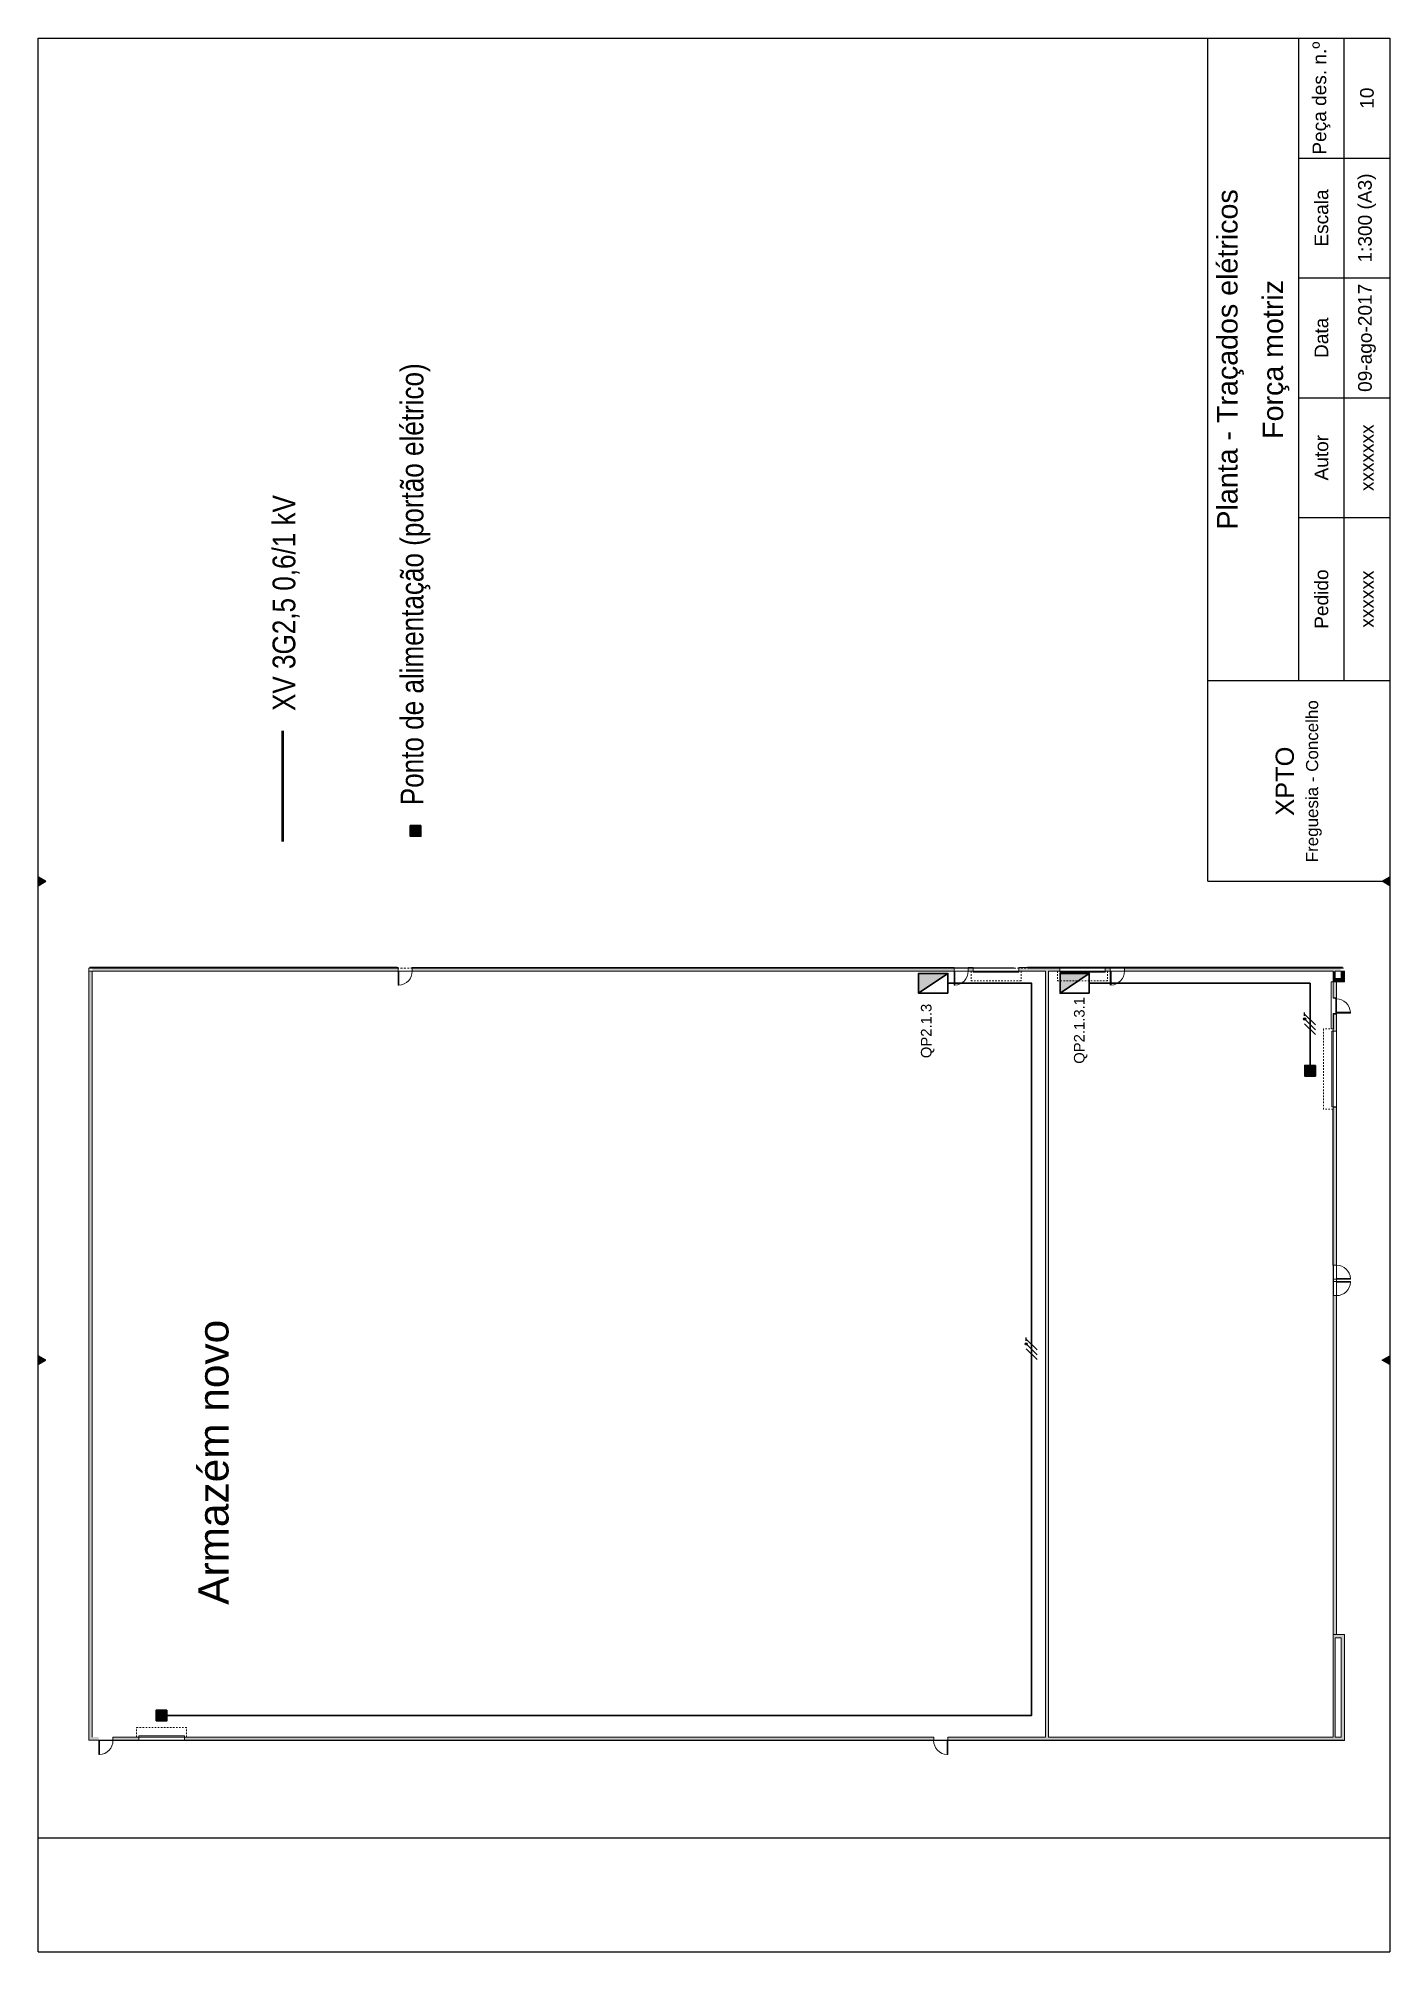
# Model space of a CAD drawing. Header units: millimetres. Extents: x -32 to 1412, y -324 to 2887.
# Drawn here: x 1207.4 to 1296.5, y 2497.4 to 2623.5 of the extents above; entities that cross this region are included whole.
import ezdxf

# ---------------------------------------------------------------- set-up
doc = ezdxf.new("R2010")
doc.units = ezdxf.units.MM
doc.header["$LTSCALE"] = 0.5
doc.linetypes.add('HIDDEN', pattern=[9.525, 6.35, -3.175])
doc.linetypes.add('Tracejado - 0_53_0_53', pattern=[0.00106, 0.00053, -0.00053])
doc.layers.get('0').update_dxf_attribs({"linetype": 'CONTINUOUS'})
doc.layers.add('aparelhagem', color=3, linetype='CONTINUOUS')
doc.layers.add('ESQUADRIA', color=7, linetype='CONTINUOUS')
for name, color, linetype, lineweight in [('Arq_Janelas_C', 7, 'CONTINUOUS', 9), ('Arq_Paredes', 7, 'CONTINUOUS', 5), ('Arq_Paredes_C', 7, 'CONTINUOUS', 9), ('Arq_pavimentos', 7, 'CONTINUOUS', 5), ('Arq_Portas', 7, 'CONTINUOUS', 5), ('Arq_Portas Folhas C', 7, 'CONTINUOUS', 9), ('arquitetura', 252, 'CONTINUOUS', 5), ('ESQUEMA', 3, 'CONTINUOUS', 0), ('quadros eletricos', 3, 'CONTINUOUS', 30)]:
    doc.layers.add(name, color=color, linetype=linetype, lineweight=lineweight)
doc.styles.add('Arial nw', font='ARIALN.TTF')
doc.styles.add('ITED_3', font='romans.shx', dxfattribs={"width": 0.9, "height": 0.1})

msp = doc.modelspace()

# ---------------------------------------------------------------- texts
at = {"insert": (1218.961, 2529.629), "char_height": 2, "attachment_point": 5, "rotation": 90, "style": 'Arial nw'}
msp.add_mtext_dynamic_manual_height_columns('{\\fArial|b0|i0|c0|p34;Armazém novo}', width=29.85448, gutter_width=2, heights=[3.301], dxfattribs=at)
at = {"layer": 'ESQUADRIA', "attachment_point": 5, "rotation": 90, "style": 'ITED_3'}
for s, width, heights, insert, char_height in [('{\\fArial|b0|i0|c0|p34;\\W1;Peça des. n.º}', 7.86721, [0], (1292.015, 2619.559), 0.90012), ('{\\fArial|b0|i0|c0|p34;\\W1;10}', 12.97873, [3.282], (1295.015, 2619.559), 0.90012), ('{\\fArial|b0|i0|c0|p34;\\W1;1:300 (A3)}', 15.21382, [2.511], (1295.015, 2611.659), 0.90012), ('{\\fArial|b0|i0|c0|p34;\\W1;Planta - Traçados elétricos}', 83.62114, [5.133], (1286.014, 2602.337), 1.35019), ('{\\fArial|b0|i0|c0|p34;\\W1;Escala}', 3.38711, [0], (1292.015, 2611.659), 0.90012), ('{\\fArial|b0|i0|c0|p34;\\W1;Força motriz}', 41.46559, [5.133], (1289.014, 2602.337), 1.35019), ('{\\fArial|b0|i0|c0|p34;\\W1;09-ago-2017}', 15.14479, [3.742], (1295.015, 2603.758), 0.90012), ('{\\fArial|b0|i0|c0|p34;\\W1;Data}', 3.38711, [0], (1292.015, 2603.758), 0.90012), ('{\\fArial|b0|i0|c0|p34;\\W1;xxxxxxx}', 12.95603, [0], (1295.015, 2595.858), 0.90012), ('{\\fArial|b0|i0|c0|p34;\\W1;Autor}', 3.38711, [0], (1292.015, 2595.858), 0.90012), ('{\\fArial|b0|i0|c0|p34;\\W1;Pedido}', 3.38711, [0.655], (1292.015, 2586.536), 0.90012), ('{\\fArial|b0|i0|c0|p34;\\W1;xxxxxx}', 18.13399, [0], (1295.015, 2586.536), 0.90012), ('{\\fArial|b0|i0|c0|p34;\\H0.49993x;\\W1;XPTO\\P\\H0.66667x;Freguesia - Concelho}', 25.11269, [13.135], (1290.514, 2574.529), 2.40033)]:
    msp.add_mtext_dynamic_manual_height_columns(s, width=width, gutter_width=0.5, heights=heights, dxfattribs=dict(at, insert=insert, char_height=char_height))
at = {"layer": 'quadros eletricos', "rotation": 90, "style": 'Arial nw'}
for s, width, heights, insert, char_height, attachment_point in [('Ponto de alimentação (portão elétrico)', 32.05261, [1.618], (1232.28, 2572.949), 1.5, 4), ('XV 3G2,5 0,6/1 kV', 39.9093, [2.855], (1222.853, 2579.159), 1.5, 1), ('{\\fArial|b0|i0|c0|p34;QP2.1.3}', 3.66252, [0.976], (1265.602, 2556.27), 0.7, 1), ('{\\fArial|b0|i0|c0|p34;QP2.1.3.1}', 3.66252, [0.976], (1275.694, 2555.899), 0.7, 1)]:
    msp.add_mtext_dynamic_manual_height_columns(s, width=width, gutter_width=2, heights=heights, dxfattribs=dict(at, insert=insert, char_height=char_height, attachment_point=attachment_point))

# ---------------------------------------------------------------- hatches: boundary and pattern name
for points in [[(1207.902, 2567.931), (1207.403, 2568.219), (1207.403, 2567.643)], [(1296.016, 2567.931), (1296.515, 2568.219), (1296.515, 2567.643)], [(1207.902, 2536.366), (1207.403, 2536.654), (1207.403, 2536.078)], [(1296.016, 2536.366), (1296.515, 2536.654), (1296.515, 2536.078)]]:
    msp.add_hatch(color=7).paths.add_polyline_path(points)
at = {"layer": 'aparelhagem'}
h = msp.add_hatch(color=256, dxfattribs=at)
edge = h.paths.add_edge_path()
edge.add_arc((1290.903, 2558.853), 0.069, 0, 360)
h = msp.add_hatch(color=256, dxfattribs=at)
edge = h.paths.add_edge_path()
edge.add_arc((1272.545, 2537.43), 0.069, 0, 360)
at = {"layer": 'Arq_Paredes'}
for points in [[(1217.006, 2562.206), (1210.97, 2562.206), (1210.97, 2562.006), (1217.006, 2562.006)], [(1210.956, 2562.006), (1210.73, 2562.006), (1210.73, 2511.284), (1210.956, 2511.284), (1210.956, 2561.366)], [(1274.016, 2562.006), (1273.816, 2562.006), (1273.816, 2511.51), (1274.016, 2511.51), (1274.016, 2546.074)], [(1292.925, 2562.006), (1292.775, 2562.006), (1292.775, 2561.533), (1292.925, 2561.533)], [(1293.304, 2561.307), (1293.304, 2561.533), (1292.775, 2561.533), (1292.775, 2561.307), (1293.001, 2561.307)], [(1293.53, 2561.307), (1293.53, 2562.006), (1293.304, 2562.006), (1293.304, 2561.307)], [(1292.925, 2518.058), (1292.775, 2518.058), (1292.775, 2511.51), (1292.925, 2511.51)], [(1293.53, 2511.284), (1293.53, 2518.284), (1293.304, 2518.284), (1293.304, 2511.284)]]:
    msp.add_hatch(color=252, dxfattribs=at).paths.add_polyline_path(points, flags=0)
h = msp.add_hatch(color=252, dxfattribs=at)
h.paths.add_polyline_path([(1293.29, 2562.006), (1293.29, 2562.246), (1279.02, 2562.246), (1279.02, 2562.006), (1292.925, 2562.006)], flags=0)
h.paths.add_polyline_path([(1278.09, 2562.006), (1278.09, 2562.246), (1277.755, 2562.246), (1277.755, 2562.006)], flags=0)
h.paths.add_polyline_path([(1274.755, 2562.246), (1272.055, 2562.246), (1272.055, 2562.006), (1274.755, 2562.006)], flags=0)
h.paths.add_polyline_path([(1269.055, 2562.006), (1269.055, 2562.246), (1268.72, 2562.246), (1268.72, 2562.006)], flags=0)
h.paths.add_polyline_path([(1267.79, 2562.246), (1232.061, 2562.246), (1232.061, 2562.006), (1267.79, 2562.006)], flags=0)
h.paths.add_polyline_path([(1231.131, 2562.246), (1217.006, 2562.246), (1217.006, 2562.006), (1231.131, 2562.006)], flags=0)
h = msp.add_hatch(color=252, dxfattribs=at)
h.dxf.hatch_style = 1
h.paths.add_polyline_path([(1292.775, 2561.307), (1292.775, 2560.255), (1293.001, 2560.255), (1293.001, 2561.307)])
h.paths.add_polyline_path([(1292.775, 2540.617), (1292.775, 2518.284), (1293.001, 2518.284), (1293.001, 2540.617)])
h.paths.add_polyline_path([(1292.775, 2553.055), (1292.775, 2552.905), (1292.775, 2542.62), (1293.001, 2542.62), (1293.001, 2553.055)])
h.paths.add_polyline_path([(1292.775, 2559.18), (1292.775, 2558.205), (1292.775, 2558.055), (1293.001, 2558.055), (1293.001, 2559.18)])
h.paths.add_polyline_path([(1293.304, 2518.284), (1292.775, 2518.284), (1292.775, 2518.058), (1293.304, 2518.058)])
h = msp.add_hatch(color=252, dxfattribs=at)
h.paths.add_polyline_path([(1293.304, 2511.51), (1267.375, 2511.51), (1267.375, 2511.284), (1293.304, 2511.284)], flags=0)
h.paths.add_polyline_path([(1266.445, 2511.284), (1266.445, 2511.51), (1217.035, 2511.51), (1217.035, 2511.284), (1264.213, 2511.284)], flags=0)
h.paths.add_polyline_path([(1214.035, 2511.51), (1212.326, 2511.51), (1212.326, 2511.284), (1214.035, 2511.284)], flags=0)
h.paths.add_polyline_path([(1211.396, 2511.284), (1211.396, 2511.51), (1210.956, 2511.51), (1210.956, 2511.284)], flags=0)
at = {"layer": 'quadros eletricos', "ltscale": 10}
for points in [[(1232.632, 2571.6), (1231.927, 2571.6), (1231.927, 2570.896), (1232.632, 2570.896)], [(1291.611, 2555.79), (1290.907, 2555.79), (1290.907, 2555.085), (1291.611, 2555.085)], [(1215.887, 2513.296), (1215.182, 2513.296), (1215.182, 2512.592), (1215.887, 2512.592)]]:
    msp.add_hatch(color=256, dxfattribs=at).paths.add_polyline_path(points)
at = {"layer": 'quadros eletricos'}
for points in [[(1265.452, 2560.551), (1267.382, 2561.858), (1265.452, 2561.858)], [(1274.776, 2560.551), (1276.706, 2561.858), (1274.776, 2561.858)]]:
    msp.add_hatch(color=256, dxfattribs=at).paths.add_polyline_path(points)

# ---------------------------------------------------------------- linework, layer by layer
msp.add_line((1284.514, 2567.931), (1296.515, 2567.931))
at = {"color": 252}
for p, q in [((1292.775, 2559.18), (1292.775, 2558.205)), ((1292.775, 2553.055), (1293.001, 2553.055)), ((1292.775, 2542.62), (1292.775, 2552.905)), ((1292.775, 2542.62), (1292.775, 2540.617))]:
    msp.add_line(p, q, dxfattribs=at)
at = {"color": 7}
for points in [[(1207.902, 2567.931), (1207.403, 2568.219), (1207.403, 2567.643)], [(1296.016, 2567.931), (1296.515, 2568.219), (1296.515, 2567.643)], [(1207.902, 2536.366), (1207.403, 2536.654), (1207.403, 2536.078)]]:
    msp.add_lwpolyline(points, close=True, dxfattribs=at)
at = {"layer": 'aparelhagem'}
for p, q in [((1290.903, 2559.053), (1290.903, 2559.287)), ((1290.903, 2559.17), (1291.615, 2558.458)), ((1290.903, 2558.853), (1291.615, 2558.141)), ((1290.903, 2558.537), (1291.615, 2557.824)), ((1272.545, 2537.63), (1272.545, 2537.864)), ((1272.545, 2537.747), (1273.258, 2537.035)), ((1272.545, 2537.43), (1273.258, 2536.718)), ((1272.545, 2537.114), (1273.258, 2536.401))]:
    msp.add_line(p, q, dxfattribs=at)
for centre in [(1290.903, 2558.853), (1290.903, 2558.853), (1272.545, 2537.43), (1272.545, 2537.43)]:
    msp.add_circle(centre, 0.069, dxfattribs=at)
at = {"layer": 'Arq_Janelas_C', "color": 252}
for p, q in [((1292.775, 2560.255), (1292.775, 2560.223)), ((1292.947, 2560.223), (1292.775, 2560.223)), ((1293.001, 2560.236), (1292.947, 2560.236)), ((1292.947, 2560.236), (1292.947, 2560.192)), ((1292.991, 2560.192), (1292.947, 2560.192)), ((1292.969, 2560.192), (1292.969, 2559.243)), ((1292.991, 2560.236), (1292.991, 2560.192)), ((1293.001, 2560.255), (1293.001, 2560.236)), ((1292.947, 2559.212), (1292.775, 2559.212)), ((1292.775, 2559.18), (1292.775, 2559.212)), ((1292.947, 2559.243), (1292.947, 2559.199)), ((1292.991, 2559.243), (1292.947, 2559.243)), ((1293.001, 2559.199), (1292.947, 2559.199)), ((1292.991, 2559.199), (1292.991, 2559.243)), ((1293.001, 2559.181), (1293.001, 2559.199))]:
    msp.add_line(p, q, dxfattribs=at)
at = {"layer": 'Arq_Paredes_C', "color": 252}
for p, q in [((1217.006, 2562.206), (1210.97, 2562.206)), ((1231.131, 2562.246), (1217.206, 2562.246)), ((1231.131, 2562.006), (1231.131, 2562.246)), ((1267.79, 2562.246), (1232.061, 2562.246)), ((1232.061, 2562.246), (1232.061, 2562.006)), ((1267.79, 2562.006), (1267.79, 2562.246)), ((1269.055, 2562.246), (1268.72, 2562.246)), ((1268.72, 2562.246), (1268.72, 2562.006)), ((1269.055, 2562.006), (1269.055, 2562.246)), ((1274.755, 2562.246), (1272.055, 2562.246)), ((1272.055, 2562.246), (1272.055, 2562.006)), ((1274.755, 2562.006), (1274.755, 2562.246)), ((1278.09, 2562.246), (1277.755, 2562.246)), ((1277.755, 2562.246), (1277.755, 2562.006)), ((1278.09, 2562.006), (1278.09, 2562.246)), ((1293.29, 2562.246), (1279.02, 2562.246)), ((1279.02, 2562.246), (1279.02, 2562.006)), ((1210.73, 2562.006), (1231.131, 2562.006)), ((1210.956, 2511.51), (1210.956, 2562.006)), ((1232.061, 2562.006), (1267.79, 2562.006)), ((1268.72, 2562.006), (1269.055, 2562.006)), ((1272.055, 2562.006), (1273.816, 2562.006)), ((1273.816, 2562.006), (1273.816, 2511.51)), ((1274.016, 2562.006), (1274.755, 2562.006)), ((1274.016, 2511.51), (1274.016, 2562.006)), ((1277.755, 2562.006), (1278.09, 2562.006)), ((1279.02, 2562.006), (1292.775, 2562.006)), ((1292.775, 2562.006), (1292.775, 2560.255)), ((1292.925, 2562.006), (1293.53, 2562.006)), ((1292.925, 2561.533), (1292.925, 2562.006)), ((1293.304, 2561.533), (1292.925, 2561.533)), ((1293.001, 2561.307), (1293.53, 2561.307)), ((1293.001, 2560.255), (1293.001, 2561.307)), ((1293.53, 2562.006), (1293.304, 2562.006)), ((1293.304, 2562.006), (1293.304, 2561.533)), ((1293.53, 2561.307), (1293.53, 2562.006)), ((1292.775, 2560.255), (1293.001, 2560.255)), ((1293.001, 2559.18), (1292.775, 2559.18)), ((1293.001, 2542.62), (1293.001, 2559.18)), ((1292.775, 2558.055), (1293.001, 2558.055)), ((1292.775, 2542.62), (1293.001, 2542.62)), ((1293.001, 2541.69), (1292.775, 2541.69)), ((1292.775, 2541.69), (1292.775, 2541.547)), ((1292.775, 2541.547), (1293.001, 2541.547)), ((1293.001, 2541.547), (1293.001, 2541.69)), ((1293.001, 2540.617), (1292.775, 2540.617)), ((1292.775, 2540.617), (1292.775, 2518.284)), ((1293.001, 2518.284), (1293.001, 2540.617)), ((1292.775, 2518.284), (1292.775, 2511.51)), ((1293.53, 2518.284), (1292.775, 2518.284)), ((1292.925, 2518.058), (1293.304, 2518.058)), ((1292.925, 2511.51), (1292.925, 2518.058)), ((1293.304, 2518.058), (1293.304, 2511.51)), ((1293.53, 2511.284), (1293.53, 2518.284)), ((1214.035, 2511.51), (1212.326, 2511.51)), ((1212.326, 2511.51), (1212.326, 2511.284)), ((1212.326, 2511.284), (1214.035, 2511.284)), ((1214.035, 2511.284), (1214.035, 2511.51)), ((1266.445, 2511.51), (1217.035, 2511.51)), ((1217.035, 2511.51), (1217.035, 2511.284)), ((1217.035, 2511.284), (1266.445, 2511.284)), ((1266.445, 2511.284), (1266.445, 2511.51)), ((1273.816, 2511.51), (1267.375, 2511.51)), ((1267.375, 2511.51), (1267.375, 2511.284)), ((1267.375, 2511.284), (1293.53, 2511.284)), ((1292.775, 2511.51), (1274.016, 2511.51)), ((1293.304, 2511.51), (1292.925, 2511.51))]:
    msp.add_line(p, q, dxfattribs=at)
at = {"layer": 'Arq_pavimentos', "color": 252}
for p, q in [((1232.061, 2562.006), (1231.131, 2562.006)), ((1268.72, 2562.006), (1267.79, 2562.006)), ((1279.02, 2562.006), (1278.09, 2562.006)), ((1293.001, 2561.307), (1292.656, 2561.307)), ((1292.656, 2561.307), (1292.656, 2558.205)), ((1293.53, 2561.307), (1293.001, 2561.307)), ((1292.991, 2559.243), (1292.991, 2560.173)), ((1293.001, 2559.18), (1293.001, 2560.255)), ((1293.001, 2553.055), (1293.001, 2558.055)), ((1293.001, 2541.69), (1293.001, 2542.62)), ((1293.001, 2540.617), (1293.001, 2541.547)), ((1212.326, 2511.284), (1211.396, 2511.284)), ((1211.396, 2511.284), (1212.326, 2511.284)), ((1217.035, 2511.284), (1214.035, 2511.284)), ((1214.035, 2511.284), (1217.035, 2511.284)), ((1267.375, 2511.285), (1266.445, 2511.285)), ((1266.445, 2511.284), (1267.375, 2511.284))]:
    msp.add_line(p, q, dxfattribs=at)
at = {"layer": 'Arq_Portas', "color": 252, "linetype": 'Tracejado - 0_53_0_53'}
for p, q in [((1268.905, 2562.006), (1272.205, 2562.006)), ((1268.905, 2562.006), (1268.905, 2561.371)), ((1268.905, 2561.371), (1272.205, 2561.371)), ((1272.205, 2562.006), (1272.205, 2561.371)), ((1274.605, 2562.006), (1277.905, 2562.006)), ((1274.605, 2562.006), (1274.605, 2561.371)), ((1274.605, 2561.371), (1277.905, 2561.371)), ((1277.905, 2562.006), (1277.905, 2561.371)), ((1292.14, 2558.205), (1292.14, 2552.905)), ((1292.775, 2558.205), (1292.14, 2558.205)), ((1292.775, 2558.205), (1292.775, 2552.905)), ((1292.775, 2552.905), (1292.14, 2552.905)), ((1213.885, 2512.144), (1217.185, 2512.144)), ((1213.885, 2511.51), (1213.885, 2512.144)), ((1217.185, 2511.51), (1217.185, 2512.144)), ((1213.885, 2511.51), (1217.185, 2511.51))]:
    msp.add_line(p, q, dxfattribs=at)
at = {"layer": 'Arq_Portas', "color": 252}
for centre, start, end in [((1231.131, 2562.006), 273.0763, 0), ((1267.79, 2562.006), 273.0763, 0), ((1278.09, 2562.006), 273.0763, 0), ((1292.991, 2559.243), 3.0763, 90), ((1293.001, 2541.69), 3.0763, 90), ((1293.001, 2541.547), 270, 356.9237), ((1211.396, 2511.284), 273.0763, 0), ((1267.375, 2511.284), 180, 266.9237)]:
    msp.add_arc(centre, 0.932, start, end, dxfattribs=at)
at = {"layer": 'Arq_Portas Folhas C', "color": 252}
for p, q in [((1231.131, 2562.006), (1231.131, 2561.076)), ((1231.131, 2562.006), (1231.181, 2562.006)), ((1231.131, 2561.076), (1231.181, 2561.076)), ((1231.181, 2562.006), (1231.181, 2561.076)), ((1267.79, 2562.006), (1267.79, 2561.076)), ((1267.79, 2562.006), (1267.84, 2562.006)), ((1267.79, 2561.076), (1267.84, 2561.076)), ((1267.84, 2562.006), (1267.84, 2561.076)), ((1272.055, 2562.006), (1269.055, 2562.006)), ((1269.055, 2562.006), (1269.055, 2561.93)), ((1269.055, 2561.93), (1272.055, 2561.93)), ((1272.055, 2561.93), (1272.055, 2562.006)), ((1277.755, 2562.006), (1274.755, 2562.006)), ((1274.755, 2562.006), (1274.755, 2561.93)), ((1274.755, 2561.93), (1277.755, 2561.93)), ((1277.755, 2561.93), (1277.755, 2562.006)), ((1278.09, 2562.006), (1278.09, 2561.076)), ((1278.09, 2562.006), (1278.14, 2562.006)), ((1278.14, 2562.006), (1278.14, 2561.076)), ((1292.991, 2559.293), (1293.921, 2559.293)), ((1292.991, 2559.243), (1292.991, 2559.293)), ((1292.991, 2559.243), (1293.921, 2559.243)), ((1293.921, 2559.243), (1293.921, 2559.293)), ((1292.775, 2558.055), (1292.699, 2558.055)), ((1292.699, 2558.055), (1292.699, 2553.055)), ((1292.775, 2553.055), (1292.775, 2558.055)), ((1292.699, 2553.055), (1292.775, 2553.055)), ((1293.001, 2541.74), (1293.931, 2541.74)), ((1293.001, 2541.69), (1293.001, 2541.74)), ((1293.001, 2541.69), (1293.931, 2541.69)), ((1293.001, 2541.547), (1293.931, 2541.547)), ((1293.001, 2541.547), (1293.001, 2541.497)), ((1293.001, 2541.497), (1293.931, 2541.497)), ((1293.931, 2541.69), (1293.931, 2541.74)), ((1293.931, 2541.547), (1293.931, 2541.497)), ((1211.396, 2511.284), (1211.396, 2510.353)), ((1211.396, 2510.353), (1211.446, 2510.353)), ((1211.446, 2511.284), (1211.446, 2510.353)), ((1214.035, 2511.586), (1217.035, 2511.586)), ((1214.035, 2511.51), (1214.035, 2511.586)), ((1217.035, 2511.51), (1214.035, 2511.51)), ((1217.035, 2511.586), (1217.035, 2511.51)), ((1267.325, 2511.284), (1267.325, 2510.353)), ((1267.375, 2511.284), (1267.325, 2511.284)), ((1267.375, 2510.353), (1267.325, 2510.353)), ((1267.375, 2511.284), (1267.375, 2510.353))]:
    msp.add_line(p, q, dxfattribs=at)
at = {"layer": 'arquitetura', "color": 252}
for p, q in [((1210.735, 2562.206), (1231.06, 2562.206)), ((1210.735, 2562.206), (1210.735, 2511.306)), ((1210.765, 2562.236), (1231.06, 2562.236)), ((1210.795, 2562.266), (1231.06, 2562.266)), ((1231.96, 2562.236), (1271.74, 2562.236)), ((1231.96, 2562.206), (1271.74, 2562.206)), ((1272.64, 2562.266), (1293.405, 2562.266)), ((1272.64, 2562.236), (1293.435, 2562.236)), ((1272.64, 2562.206), (1293.465, 2562.206)), ((1210.735, 2511.306), (1293.465, 2511.306))]:
    msp.add_line(p, q, dxfattribs=at)
at = {"layer": 'arquitetura', "color": 252, "linetype": 'HIDDEN', "ltscale": 0.04}
for p, q in [((1231.06, 2562.206), (1231.96, 2562.206)), ((1271.74, 2562.206), (1272.64, 2562.206))]:
    msp.add_line(p, q, dxfattribs=at)
at = {"layer": 'ESQUADRIA'}
for p, q in [((1207.403, 2497.361), (1207.403, 2623.509)), ((1207.403, 2623.509), (1296.515, 2623.509)), ((1284.514, 2567.931), (1284.514, 2623.509)), ((1290.514, 2581.164), (1290.514, 2623.509)), ((1293.515, 2581.164), (1293.515, 2623.509)), ((1296.515, 2623.509), (1296.515, 2560.43)), ((1290.514, 2615.609), (1296.515, 2615.609)), ((1290.514, 2607.708), (1296.515, 2607.708)), ((1290.514, 2599.808), (1296.515, 2599.808)), ((1290.514, 2591.908), (1296.515, 2591.908)), ((1290.514, 2581.164), (1290.514, 2591.908)), ((1284.514, 2581.164), (1296.515, 2581.164)), ((1296.515, 2560.43), (1296.515, 2497.361)), ((1207.403, 2504.862), (1296.515, 2504.862)), ((1207.403, 2497.361), (1296.515, 2497.361))]:
    msp.add_line(p, q, dxfattribs=at)
msp.add_lwpolyline([(1296.016, 2536.366), (1296.515, 2536.654), (1296.515, 2536.078)], close=True, dxfattribs=at)
at = {"layer": 'ESQUEMA', "lineweight": 50}
msp.add_line((1223.524, 2570.551), (1223.524, 2577.857), dxfattribs=at)
at = {"layer": 'quadros eletricos'}
for p, q in [((1267.382, 2561.858), (1265.452, 2560.551)), ((1276.706, 2561.858), (1274.776, 2560.551))]:
    msp.add_line(p, q, dxfattribs=at)
at = {"layer": 'quadros eletricos', "ltscale": 10}
for points in [[(1232.632, 2571.6), (1231.927, 2571.6), (1231.927, 2570.896), (1232.632, 2570.896)], [(1291.611, 2555.79), (1290.907, 2555.79), (1290.907, 2555.085), (1291.611, 2555.085)], [(1215.887, 2513.296), (1215.182, 2513.296), (1215.182, 2512.592), (1215.887, 2512.592)]]:
    msp.add_lwpolyline(points, close=True, dxfattribs=at)
for points in [[(1267.382, 2561.205), (1272.902, 2561.205), (1272.902, 2512.944), (1215.887, 2512.944)], [(1291.259, 2555.79), (1291.259, 2561.205), (1276.706, 2561.205)]]:
    msp.add_lwpolyline(points, dxfattribs=at)
at = {"layer": 'quadros eletricos'}
for points in [[(1267.382, 2560.551), (1265.452, 2560.551), (1265.452, 2561.858), (1267.382, 2561.858)], [(1276.706, 2560.551), (1274.776, 2560.551), (1274.776, 2561.858), (1276.706, 2561.858)]]:
    msp.add_lwpolyline(points, close=True, dxfattribs=at)
for points in [[(1265.452, 2560.551), (1267.382, 2561.858), (1265.452, 2561.858), (1265.452, 2560.551)], [(1274.776, 2560.551), (1276.706, 2561.858), (1274.776, 2561.858), (1274.776, 2560.551)]]:
    msp.add_lwpolyline(points, dxfattribs=at)

msp.set_redraw_order([(e.dxf.handle, doc.entitydb.next_handle()) for e in msp.query("TEXT MTEXT ATTDEF DIMENSION ARC_DIMENSION")])  # texts and dimensions are drawn at this point

doc.saveas('drawing.dxf')
